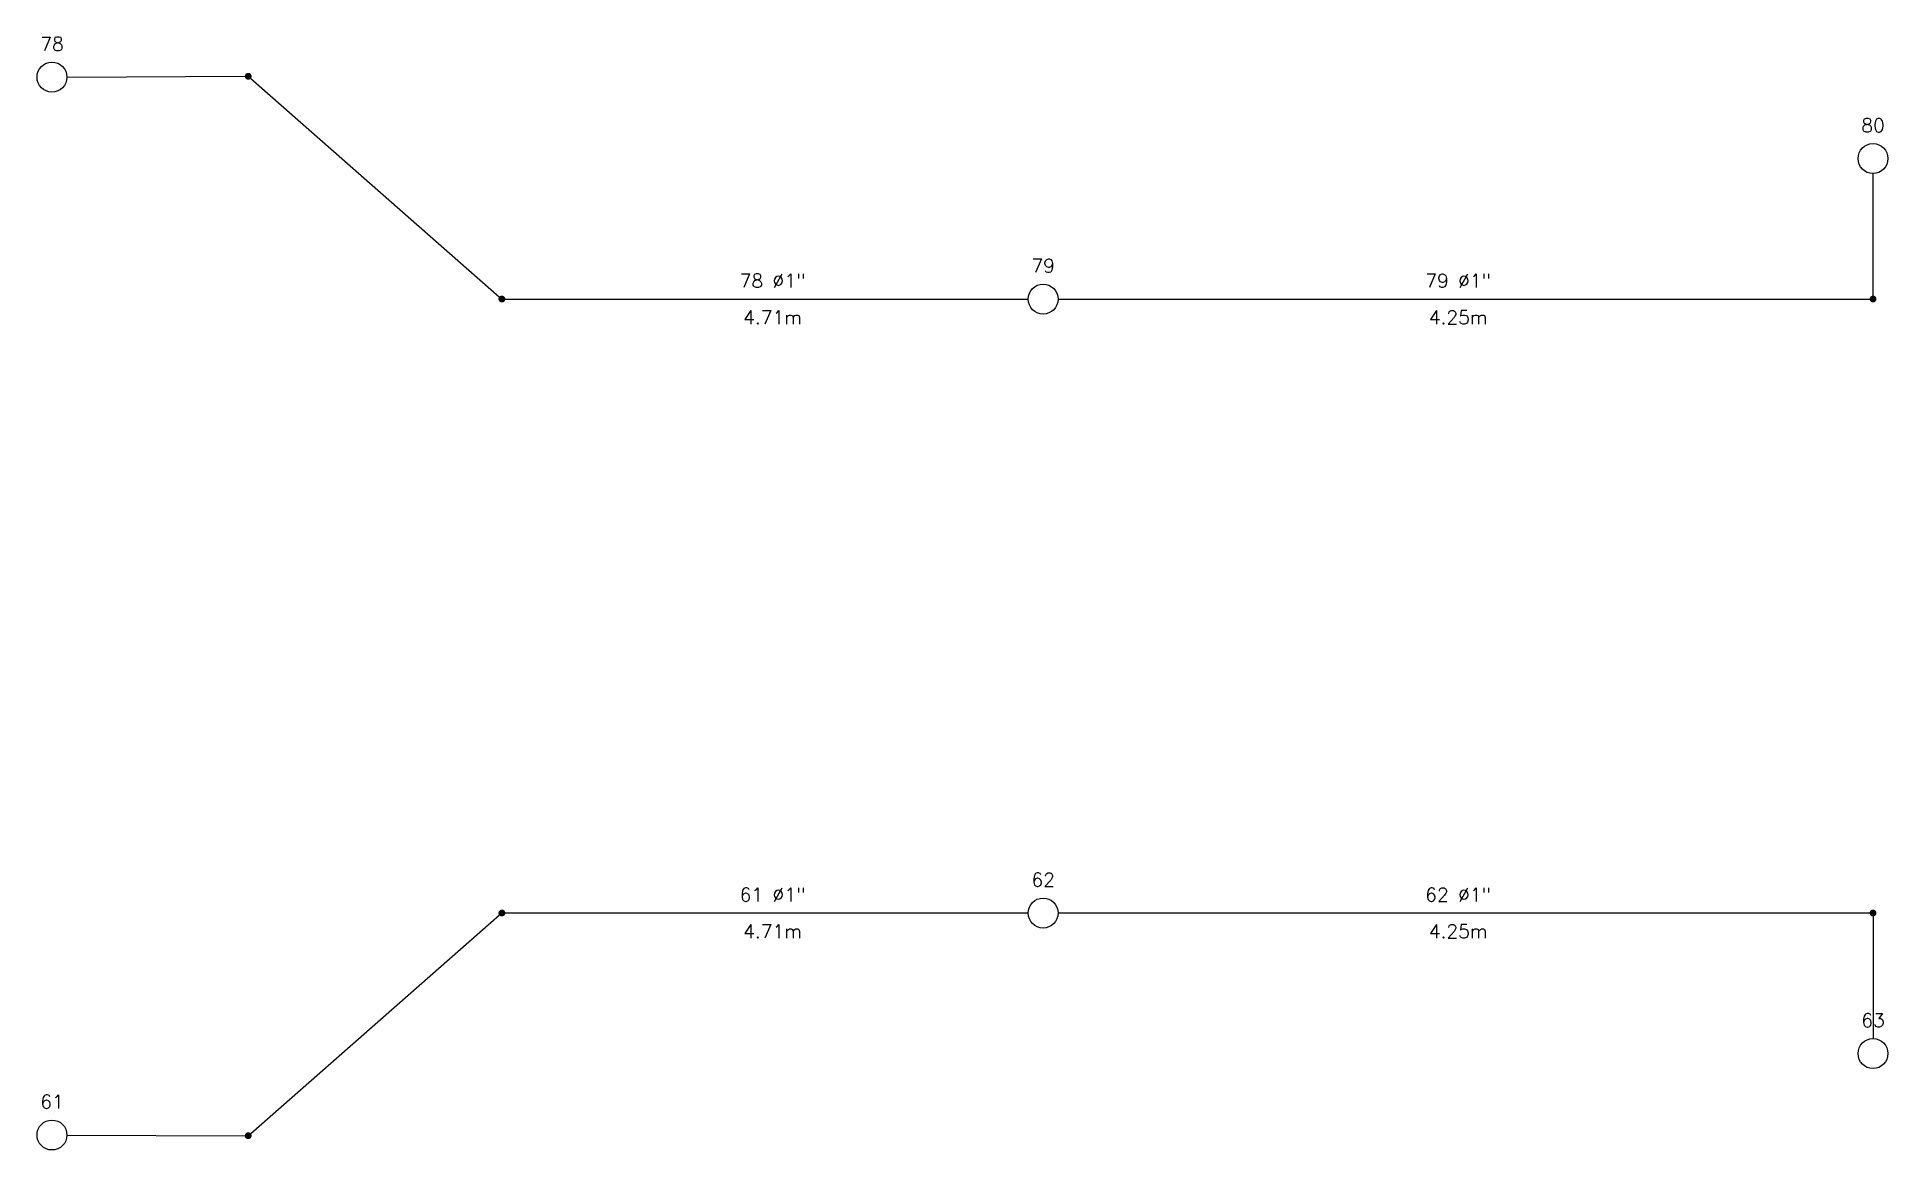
# Model space of a CAD drawing. Header units: metres. Extents: x -51.3 to 24.5, y -64.9 to 26.1.
# Drawn here: x -22.66 to -13.99, y -28.1 to -22.89 of the extents above; entities that cross this region are included whole.
import ezdxf
from ezdxf.enums import TextEntityAlignment as Align

# ---------------------------------------------------------------- set-up
doc = ezdxf.new("R2010")
doc.units = ezdxf.units.M
doc.header["$LTSCALE"] = 12.7
doc.layers.get('0').update_dxf_attribs({"linetype": 'CONTINUOUS'})
for name, color, linetype in [('TEXTO_NUDOS', 7, 'CONTINUOUS'), ('TEXTO_RAMAS', 7, 'CONTINUOUS'), ('UNIFILAR', 7, 'CONTINUOUS')]:
    doc.layers.add(name, color=color, linetype=linetype)
doc.styles.add('ROMANS', font='Romans', dxfattribs={"height": 0.0635})

msp = doc.modelspace()

# ---------------------------------------------------------------- texts
at = {"layer": 'TEXTO_NUDOS', "color": 94, "linetype": 'Continuous', "style": 'ROMANS'}
for s, p in [('78', (-22.5933, -22.9496, 2.6715)), ('80', (-14.0627, -23.3313, 2.6715)), ('79', (-17.9502, -23.9896, 2.6715)), ('62', (-17.9502, -26.8663, 2.6715)), ('63', (-14.0627, -27.5246, 2.6715)), ('61', (-22.5933, -27.9063, 2.6715))]:
    msp.add_text(s, height=0.06412, dxfattribs=at).set_placement(p, align=Align.CENTER)
at = {"layer": 'TEXTO_RAMAS', "color": 94, "linetype": 'Continuous', "style": 'ROMANS'}
for s, p in [('78 Ø1"', (-19.2181, -24.0597, 2.6715)), ('79 Ø1"', (-16.0064, -24.0597, 2.6715)), ('61 Ø1"', (-19.2181, -26.9364, 2.6715)), ('62 Ø1"', (-16.0064, -26.9364, 2.6715))]:
    msp.add_text(s, height=0.06412, dxfattribs=at).set_placement(p, align=Align.CENTER)
for s, p in [('4.71m', (-19.2181, -24.1666, 2.6715)), ('4.25m', (-16.0064, -24.1666, 2.6715)), ('4.71m', (-19.2181, -27.0433, 2.6715)), ('4.25m', (-16.0064, -27.0433, 2.6715))]:
    msp.add_text(s, height=0.06412, dxfattribs=at).set_placement(p, align=Align.TOP_CENTER)

# ---------------------------------------------------------------- blocks, each defined once
blk = doc.blocks.new('ROCIADOR_AUTOMATICO_IPCI')
at = {"color": 0, "linetype": 'Continuous'}
blk.add_circle((-0.004736, -0.005671), 1.5, dxfattribs=at)
blk = doc.blocks.new('NUDO_PASO_IPCI')
at = {"color": 0, "linetype": 'Continuous'}
for points in [[(-0.742494, 0.10584), (-0.749351, 0.031185), (-0.748721, -0.043781), (-0.749351, 0.031185)], [(-0.728219, 0.179437), (-0.742494, 0.10584), (-0.74061, -0.118309), (-0.748721, -0.043781)], [(-0.706667, 0.251241), (-0.728219, 0.179437), (-0.725099, -0.191656), (-0.74061, -0.118309)], [(-0.678054, 0.320535), (-0.706667, 0.251241), (-0.702343, -0.263087), (-0.725099, -0.191656)], [(-0.642667, 0.386626), (-0.678054, 0.320535), (-0.672569, -0.33189), (-0.702343, -0.263087)], [(-0.600858, 0.448854), (-0.642667, 0.386626), (-0.636075, -0.397377), (-0.672569, -0.33189)], [(-0.553045, 0.506597), (-0.600858, 0.448854), (-0.593226, -0.458893), (-0.636075, -0.397377)], [(-0.499707, 0.559279), (-0.553045, 0.506597), (-0.544449, -0.515825), (-0.593226, -0.458893)], [(-0.441376, 0.606372), (-0.499707, 0.559279), (-0.490233, -0.567602), (-0.544449, -0.515825)], [(-0.378635, 0.647407), (-0.441376, 0.606372), (-0.431118, -0.613708), (-0.490233, -0.567602)], [(-0.31211, 0.681973), (-0.378635, 0.647407), (-0.367696, -0.653682), (-0.431118, -0.613708)], [(-0.242467, 0.709725), (-0.31211, 0.681973), (-0.300599, -0.687124), (-0.367696, -0.653682)], [(-0.170402, 0.730386), (-0.242467, 0.709725), (-0.2305, -0.713702), (-0.300599, -0.687124)], [(-0.096633, 0.743749), (-0.170402, 0.730386), (-0.158097, -0.733148), (-0.2305, -0.713702)], [(-0.0219, 0.74968), (-0.096633, 0.743749), (-0.084114, -0.745268), (-0.158097, -0.733148)], [(0.053053, 0.748121), (-0.0219, 0.74968), (-0.009291, -0.749942), (-0.084114, -0.745268)], [(0.127475, 0.739087), (0.053053, 0.748121), (0.065624, -0.747123), (-0.009291, -0.749942)], [(0.200624, 0.722669), (0.127475, 0.739087), (0.139884, -0.736839), (0.065624, -0.747123)], [(0.271768, 0.699029), (0.200624, 0.722669), (0.212747, -0.719193), (0.139884, -0.736839)], [(0.340197, 0.668406), (0.271768, 0.699029), (0.283483, -0.694361), (0.212747, -0.719193)], [(0.405227, 0.631103), (0.340197, 0.668406), (0.351388, -0.662591), (0.283483, -0.694361)], [(0.466207, 0.587495), (0.405227, 0.631103), (0.415781, -0.624201), (0.351388, -0.662591)], [(0.52253, 0.538017), (0.466207, 0.587495), (0.47602, -0.579573), (0.415781, -0.624201)], [(0.573632, 0.483163), (0.52253, 0.538017), (0.531502, -0.529155), (0.47602, -0.579573)], [(0.619002, 0.423482), (0.573632, 0.483163), (0.581674, -0.47345), (0.531502, -0.529155)], [(0.658187, 0.359569), (0.619002, 0.423482), (0.626035, -0.413014), (0.581674, -0.47345)], [(0.690796, 0.292064), (0.658187, 0.359569), (0.66414, -0.348452), (0.626035, -0.413014)], [(0.716502, 0.22164), (0.690796, 0.292064), (0.695609, -0.280407), (0.66414, -0.348452)], [(0.73505, 0.149002), (0.716502, 0.22164), (0.720128, -0.209562), (0.695609, -0.280407)], [(0.746253, 0.074875), (0.73505, 0.149002), (0.737451, -0.136622), (0.720128, -0.209562)], [(0.75, 0), (0.746253, 0.074875), (0.747407, -0.062317), (0.737451, -0.136622)]]:
    blk.add_solid(points, dxfattribs=at)

# ---------------------------------------------------------------- linework, layer by layer
at = {"layer": 'UNIFILAR', "color": 94, "linetype": 'Continuous'}
for p, q in [((-22.5231, -23.0729, 2.6715), (-21.6903, -23.0696, 2.6715)), ((-21.6622, -23.0801, 2.6715), (-20.498, -24.1026, 2.6715)), ((-14.0627, -24.0971, 2.6715), (-14.0627, -23.525, 2.6715)), ((-20.4699, -24.1132, 2.6715), (-18.0203, -24.1132, 2.6715)), ((-17.8801, -24.1132, 2.6715), (-14.0787, -24.1132, 2.6715)), ((-21.6622, -28.0229, 2.6715), (-20.498, -27.0004, 2.6715)), ((-20.4699, -26.9898, 2.6715), (-18.0203, -26.9898, 2.6715)), ((-17.8801, -26.9898, 2.6715), (-14.0787, -26.9898, 2.6715)), ((-14.0627, -27.0059, 2.6715), (-14.0627, -27.578, 2.6715)), ((-22.5231, -28.0301, 2.6715), (-21.6903, -28.0334, 2.6715))]:
    msp.add_line(p, q, dxfattribs=at)

# ---------------------------------------------------------------- block references
at = {"layer": 'UNIFILAR', "color": 94, "linetype": 'Continuous', "zscale": 1.06860841396}
for name, p, xscale, yscale in [('ROCIADOR_AUTOMATICO_IPCI', (-22.5933, -23.0731, 2.6715), 0.04675161811074999, 0.04675161811074999), ('NUDO_PASO_IPCI', (-21.6743, -23.0695, 2.6715), 0.0213721682792, 0.0213721682792), ('ROCIADOR_AUTOMATICO_IPCI', (-14.0627, -23.4548, 2.6715), 0.04675161811074999, 0.04675161811074999), ('NUDO_PASO_IPCI', (-20.486, -24.1132, 2.6715), 0.0213721682792, 0.0213721682792), ('ROCIADOR_AUTOMATICO_IPCI', (-17.9502, -24.1132, 2.6715), 0.04675161811074999, 0.04675161811074999), ('NUDO_PASO_IPCI', (-14.0627, -24.1132, 2.6715), 0.0213721682792, 0.0213721682792), ('ROCIADOR_AUTOMATICO_IPCI', (-17.9502, -26.9898, 2.6715), 0.04675161811074999, 0.04675161811074999), ('NUDO_PASO_IPCI', (-20.486, -26.9898, 2.6715), 0.0213721682792, 0.0213721682792), ('NUDO_PASO_IPCI', (-14.0627, -26.9898, 2.6715), 0.0213721682792, 0.0213721682792), ('ROCIADOR_AUTOMATICO_IPCI', (-14.0627, -27.6482, 2.6715), 0.04675161811074999, 0.04675161811074999), ('ROCIADOR_AUTOMATICO_IPCI', (-22.5933, -28.0299, 2.6715), 0.04675161811074999, 0.04675161811074999), ('NUDO_PASO_IPCI', (-21.6743, -28.0335, 2.6715), 0.0213721682792, 0.0213721682792)]:
    msp.add_blockref(name, p, dxfattribs=dict(at, xscale=xscale, yscale=yscale))

msp.set_redraw_order([(e.dxf.handle, doc.entitydb.next_handle()) for e in msp.query("TEXT MTEXT ATTDEF DIMENSION ARC_DIMENSION")])  # texts and dimensions are drawn at this point

doc.saveas('drawing.dxf')
